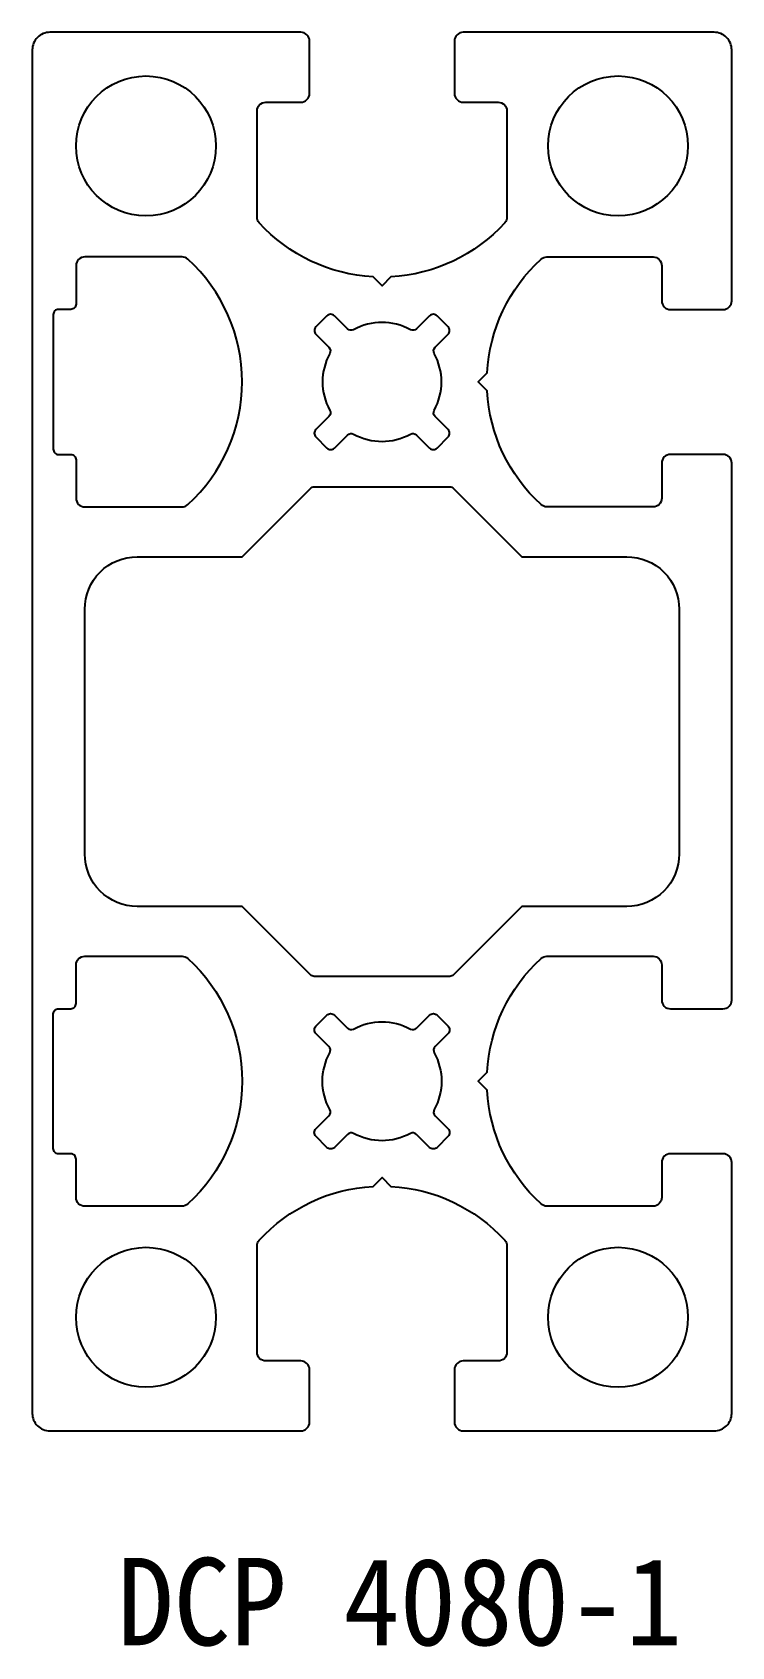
# Model space of a CAD drawing. Extents: x 2157 to 12417, y 247 to 1676.
# Drawn here: x 8269.4 to 8309.4, y 1503.7 to 1596.1 of the extents above; entities that cross this region are included whole.
import ezdxf

# ---------------------------------------------------------------- set-up
doc = ezdxf.new("R2010")
doc.units = 0
doc.header["$LTSCALE"] = 8
doc.layers.add('3', color=3, linetype='CONTINUOUS')
doc.layers.add('AM_0', color=7, linetype='CONTINUOUS', lineweight=30)
doc.styles.add('궁서체', font='')
doc.styles.get('궁서체').set_extended_font_data('GungsuhChe')

msp = doc.modelspace()

# ---------------------------------------------------------------- texts
at = {"layer": 'AM_0', "color": 7, "style": '궁서체'}
msp.add_text('DCP 4080-1', height=5, dxfattribs=at).set_placement((8274.263, 1503.795))

# ---------------------------------------------------------------- linework, layer by layer
at = {"layer": '3', "color": 7}
for points in [[(8282.76, 1520.058, -0.414214), (8282.26, 1520.558), (8282.26, 1526.625, -0.187081), (8282.391, 1526.962, -0.196705), (8288.894, 1530.044), (8289.408, 1530.558), (8289.922, 1530.044, -0.196705), (8296.425, 1526.962, -0.187081), (8296.556, 1526.625), (8296.556, 1520.558, -0.414214), (8296.056, 1520.058), (8294.052, 1520.058, 0.414214), (8293.552, 1519.558), (8293.552, 1516.558, 0.414214), (8294.052, 1516.058), (8308.408, 1516.058, 0.414214), (8309.408, 1517.058), (8309.408, 1531.414, 0.414214), (8308.908, 1531.914), (8305.908, 1531.914, 0.414214), (8305.408, 1531.414), (8305.408, 1529.41, -0.414214), (8304.908, 1528.91), (8298.841, 1528.91, -0.187081), (8298.504, 1529.041, -0.196705), (8295.422, 1535.544), (8294.908, 1536.058), (8295.422, 1536.572, -0.196705), (8298.504, 1543.075, -0.187081), (8298.841, 1543.205), (8304.908, 1543.205, -0.414214), (8305.408, 1542.705), (8305.408, 1540.701, 0.414214), (8305.908, 1540.201), (8308.908, 1540.201, 0.414214), (8309.408, 1540.701), (8309.408, 1571.414, 0.414214), (8308.908, 1571.914), (8305.908, 1571.914, 0.414214), (8305.408, 1571.414), (8305.408, 1569.41, -0.414214), (8304.908, 1568.91), (8298.841, 1568.91, -0.187081), (8298.504, 1569.041, -0.196705), (8295.422, 1575.544), (8294.908, 1576.058), (8295.422, 1576.572, -0.196705), (8298.504, 1583.075, -0.187081), (8298.841, 1583.205), (8304.908, 1583.205, -0.414214), (8305.408, 1582.705), (8305.408, 1580.701, 0.414214), (8305.908, 1580.201), (8308.908, 1580.201, 0.414214), (8309.408, 1580.701), (8309.408, 1595.058, 0.414214), (8308.408, 1596.058), (8294.052, 1596.058, 0.414214), (8293.552, 1595.558), (8293.552, 1592.558, 0.414214), (8294.052, 1592.058), (8296.056, 1592.058, -0.414214), (8296.556, 1591.558), (8296.556, 1585.491, -0.187081), (8296.425, 1585.154, -0.196705), (8289.922, 1582.072), (8289.408, 1581.558), (8288.894, 1582.072, -0.196705), (8282.391, 1585.154, -0.187081), (8282.26, 1585.491), (8282.26, 1591.558, -0.414214), (8282.76, 1592.058), (8284.764, 1592.058, 0.414214), (8285.264, 1592.558), (8285.264, 1595.558, 0.414214), (8284.764, 1596.058), (8270.408, 1596.058, 0.414214), (8269.408, 1595.058), (8269.408, 1517.058, 0.414214), (8270.408, 1516.058), (8284.764, 1516.058, 0.414214), (8285.264, 1516.558), (8285.264, 1519.558, 0.414214), (8284.764, 1520.058)], [(8272.408, 1583.208, 0.414214), (8271.908, 1582.708), (8271.908, 1580.508, -0.414214), (8271.608, 1580.208), (8270.908, 1580.208, 0.414214), (8270.608, 1579.908), (8270.608, 1572.208, 0.414214), (8270.908, 1571.908), (8271.608, 1571.908, -0.414214), (8271.908, 1571.608), (8271.908, 1569.408, 0.414214), (8272.408, 1568.908), (8277.972, 1568.908, 0.186978), (8278.309, 1569.038, 0.210901), (8281.408, 1576.058, 0.210901), (8278.309, 1583.077, 0.186978), (8277.972, 1583.208)], [(8286.421, 1574.433, -0.33241), (8286.37, 1574.077), (8285.626, 1573.334, 0.414214), (8285.626, 1572.909), (8286.26, 1572.276, 0.414214), (8286.684, 1572.276), (8287.428, 1573.02, -0.33241), (8287.783, 1573.071, 0.254426), (8291.033, 1573.071, -0.33241), (8291.388, 1573.02), (8292.132, 1572.276, 0.414214), (8292.556, 1572.276), (8293.189, 1572.909, 0.414214), (8293.189, 1573.334), (8292.446, 1574.077, -0.33241), (8292.395, 1574.433, 0.254426), (8292.395, 1577.683, -0.33241), (8292.446, 1578.038), (8293.189, 1578.782, 0.414214), (8293.189, 1579.206), (8292.556, 1579.839, 0.414214), (8292.132, 1579.839), (8291.388, 1579.096, -0.33241), (8291.033, 1579.044, 0.254426), (8287.783, 1579.044, -0.33241), (8287.428, 1579.096), (8286.684, 1579.839, 0.414214), (8286.26, 1579.839), (8285.626, 1579.206, 0.414214), (8285.626, 1578.782), (8286.37, 1578.038, -0.33241), (8286.421, 1577.683, 0.254426)], [(8285.532, 1542.058, -0.198912), (8285.32, 1542.146), (8281.408, 1546.058), (8275.408, 1546.058, -0.414214), (8272.408, 1549.058), (8272.408, 1563.058, -0.414214), (8275.408, 1566.058), (8281.408, 1566.058), (8285.32, 1569.97, -0.198912), (8285.532, 1570.058), (8293.284, 1570.058, -0.198912), (8293.496, 1569.97), (8297.408, 1566.058), (8303.408, 1566.058, -0.414214), (8306.408, 1563.058), (8306.408, 1549.058, -0.414214), (8303.408, 1546.058), (8297.408, 1546.058), (8293.496, 1542.146, -0.198912), (8293.284, 1542.058)], [(8272.408, 1528.908, -0.414214), (8271.908, 1529.408), (8271.908, 1531.608, 0.414214), (8271.608, 1531.908), (8270.908, 1531.908, -0.414214), (8270.608, 1532.208), (8270.608, 1539.908, -0.414214), (8270.908, 1540.208), (8271.608, 1540.208, 0.414214), (8271.908, 1540.508), (8271.908, 1542.708, -0.414214), (8272.408, 1543.208), (8277.972, 1543.208, -0.186978), (8278.309, 1543.077, -0.210901), (8281.408, 1536.058, -0.210901), (8278.309, 1529.038, -0.186978), (8277.972, 1528.908)], [(8286.421, 1537.683, 0.33241), (8286.37, 1538.038), (8285.626, 1538.782, -0.414214), (8285.626, 1539.206), (8286.26, 1539.839, -0.414214), (8286.684, 1539.839), (8287.428, 1539.096, 0.33241), (8287.783, 1539.044, -0.254426), (8291.033, 1539.044, 0.33241), (8291.388, 1539.096), (8292.132, 1539.839, -0.414214), (8292.556, 1539.839), (8293.189, 1539.206, -0.414214), (8293.189, 1538.782), (8292.446, 1538.038, 0.33241), (8292.395, 1537.683, -0.254426), (8292.395, 1534.433, 0.33241), (8292.446, 1534.077), (8293.189, 1533.334, -0.414214), (8293.189, 1532.909), (8292.556, 1532.276, -0.414214), (8292.132, 1532.276), (8291.388, 1533.02, 0.33241), (8291.033, 1533.071, -0.254426), (8287.783, 1533.071, 0.33241), (8287.428, 1533.02), (8286.684, 1532.276, -0.414214), (8286.26, 1532.276), (8285.626, 1532.909, -0.414214), (8285.626, 1533.334), (8286.37, 1534.077, 0.33241), (8286.421, 1534.433, -0.254426)]]:
    msp.add_lwpolyline(points, format="xyb", close=True, dxfattribs=at)
for centre in [(8275.908, 1589.558), (8302.908, 1589.558), (8275.908, 1522.558), (8302.908, 1522.558)]:
    msp.add_circle(centre, 4, dxfattribs=at)

msp.set_redraw_order([(e.dxf.handle, doc.entitydb.next_handle()) for e in msp.query("TEXT MTEXT ATTDEF DIMENSION ARC_DIMENSION")])  # texts and dimensions are drawn at this point

doc.saveas('drawing.dxf')
